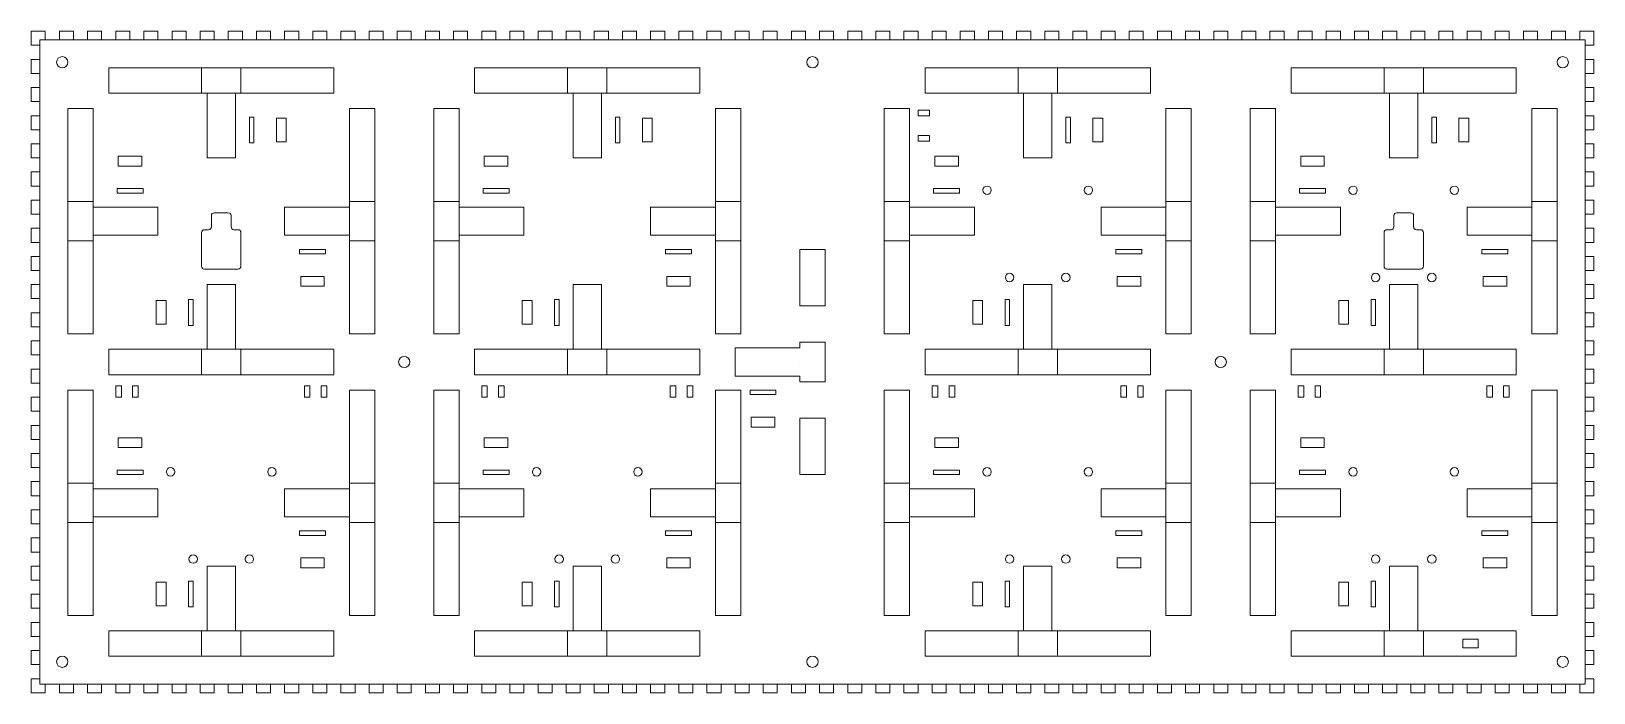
# Model space of a CAD drawing. Header units: millimetres. Extents: x 0 to 555, y 0 to 235.
import ezdxf

# ---------------------------------------------------------------- set-up
doc = ezdxf.new("R2010")
doc.units = ezdxf.units.MM
for name, color, linetype, lineweight in [('1a top', 5, 'CONTINUOUS', 0), ('2a middle', 6, 'CONTINUOUS', 0), ('3a bottom', 2, 'CONTINUOUS', 0)]:
    doc.layers.add(name, color=color, linetype=linetype, lineweight=lineweight)

msp = doc.modelspace()

# ---------------------------------------------------------------- linework, layer by layer
at = {"layer": '1a top'}
for p, q in [((0, 230), (0, 235)), ((0, 235), (5, 235)), ((5, 235), (5, 232)), ((10, 232), (10, 235)), ((10, 235), (15, 235)), ((15, 235), (15, 232)), ((20, 232), (20, 235)), ((20, 235), (25, 235)), ((25, 235), (25, 232)), ((30, 232), (30, 235)), ((30, 235), (35, 235)), ((35, 235), (35, 232)), ((40, 232), (40, 235)), ((40, 235), (45, 235)), ((45, 235), (45, 232)), ((50, 232), (50, 235)), ((50, 235), (55, 235)), ((55, 235), (55, 232)), ((60, 232), (60, 235)), ((60, 235), (65, 235)), ((65, 235), (65, 232)), ((70, 232), (70, 235)), ((70, 235), (75, 235)), ((75, 235), (75, 232)), ((80, 232), (80, 235)), ((80, 235), (85, 235)), ((85, 235), (85, 232)), ((90, 232), (90, 235)), ((90, 235), (95, 235)), ((95, 235), (95, 232)), ((100, 232), (100, 235)), ((100, 235), (105, 235)), ((105, 235), (105, 232)), ((110, 232), (110, 235)), ((110, 235), (115, 235)), ((115, 235), (115, 232)), ((120, 232), (120, 235)), ((120, 235), (125, 235)), ((125, 235), (125, 232)), ((130, 232), (130, 235)), ((130, 235), (135, 235)), ((135, 235), (135, 232)), ((140, 232), (140, 235)), ((140, 235), (145, 235)), ((145, 235), (145, 232)), ((150, 232), (150, 235)), ((150, 235), (155, 235)), ((155, 235), (155, 232)), ((160, 232), (160, 235)), ((160, 235), (165, 235)), ((165, 235), (165, 232)), ((170, 232), (170, 235)), ((170, 235), (175, 235)), ((175, 235), (175, 232)), ((180, 232), (180, 235)), ((180, 235), (185, 235)), ((185, 235), (185, 232)), ((190, 232), (190, 235)), ((190, 235), (195, 235)), ((195, 235), (195, 232)), ((200, 232), (200, 235)), ((200, 235), (205, 235)), ((205, 235), (205, 232)), ((210, 232), (210, 235)), ((210, 235), (215, 235)), ((215, 235), (215, 232)), ((220, 232), (220, 235)), ((220, 235), (225, 235)), ((225, 235), (225, 232)), ((230, 232), (230, 235)), ((230, 235), (235, 235)), ((235, 235), (235, 232)), ((240, 232), (240, 235)), ((240, 235), (245, 235)), ((245, 235), (245, 232)), ((250, 232), (250, 235)), ((250, 235), (255, 235)), ((255, 235), (255, 232)), ((260, 232), (260, 235)), ((260, 235), (265, 235)), ((265, 235), (265, 232)), ((270, 232), (270, 235)), ((270, 235), (275, 235)), ((275, 235), (275, 232)), ((280, 232), (280, 235)), ((280, 235), (285, 235)), ((285, 235), (285, 232)), ((290, 232), (290, 235)), ((290, 235), (295, 235)), ((295, 235), (295, 232)), ((300, 232), (300, 235)), ((300, 235), (305, 235)), ((305, 235), (305, 232)), ((310, 232), (310, 235)), ((310, 235), (315, 235)), ((315, 235), (315, 232)), ((320, 232), (320, 235)), ((320, 235), (325, 235)), ((325, 235), (325, 232)), ((330, 232), (330, 235)), ((330, 235), (335, 235)), ((335, 235), (335, 232)), ((340, 232), (340, 235)), ((340, 235), (345, 235)), ((345, 235), (345, 232)), ((350, 232), (350, 235)), ((350, 235), (355, 235)), ((355, 235), (355, 232)), ((360, 232), (360, 235)), ((360, 235), (365, 235)), ((365, 235), (365, 232)), ((370, 232), (370, 235)), ((370, 235), (375, 235)), ((375, 235), (375, 232)), ((380, 232), (380, 235)), ((380, 235), (385, 235)), ((385, 235), (385, 232)), ((390, 232), (390, 235)), ((390, 235), (395, 235)), ((395, 235), (395, 232)), ((400, 232), (400, 235)), ((400, 235), (405, 235)), ((405, 235), (405, 232)), ((410, 232), (410, 235)), ((410, 235), (415, 235)), ((415, 235), (415, 232)), ((420, 232), (420, 235)), ((420, 235), (425, 235)), ((425, 235), (425, 232)), ((430, 232), (430, 235)), ((430, 235), (435, 235)), ((435, 235), (435, 232)), ((440, 232), (440, 235)), ((440, 235), (445, 235)), ((445, 235), (445, 232)), ((450, 232), (450, 235)), ((450, 235), (455, 235)), ((455, 235), (455, 232)), ((460, 232), (460, 235)), ((460, 235), (465, 235)), ((465, 235), (465, 232)), ((470, 232), (470, 235)), ((470, 235), (475, 235)), ((475, 235), (475, 232)), ((480, 232), (480, 235)), ((480, 235), (485, 235)), ((485, 235), (485, 232)), ((490, 232), (490, 235)), ((490, 235), (495, 235)), ((495, 235), (495, 232)), ((500, 232), (500, 235)), ((500, 235), (505, 235)), ((505, 235), (505, 232)), ((510, 232), (510, 235)), ((510, 235), (515, 235)), ((515, 235), (515, 232)), ((520, 232), (520, 235)), ((520, 235), (525, 235)), ((525, 235), (525, 232)), ((530, 232), (530, 235)), ((530, 235), (535, 235)), ((535, 235), (535, 232)), ((540, 232), (540, 235)), ((540, 235), (545, 235)), ((545, 235), (545, 232)), ((550, 232), (550, 235)), ((550, 235), (555, 235)), ((555, 230), (555, 235)), ((3, 230), (0, 230)), ((3, 225), (3, 230)), ((5, 232), (10, 232)), ((15, 232), (20, 232)), ((25, 232), (30, 232)), ((35, 232), (40, 232)), ((45, 232), (50, 232)), ((55, 232), (60, 232)), ((65, 232), (70, 232)), ((75, 232), (80, 232)), ((85, 232), (90, 232)), ((95, 232), (100, 232)), ((105, 232), (110, 232)), ((115, 232), (120, 232)), ((125, 232), (130, 232)), ((135, 232), (140, 232)), ((145, 232), (150, 232)), ((155, 232), (160, 232)), ((165, 232), (170, 232)), ((175, 232), (180, 232)), ((185, 232), (190, 232)), ((195, 232), (200, 232)), ((205, 232), (210, 232)), ((215, 232), (220, 232)), ((225, 232), (230, 232)), ((235, 232), (240, 232)), ((245, 232), (250, 232)), ((255, 232), (260, 232)), ((265, 232), (270, 232)), ((275, 232), (280, 232)), ((285, 232), (290, 232)), ((295, 232), (300, 232)), ((305, 232), (310, 232)), ((315, 232), (320, 232)), ((325, 232), (330, 232)), ((335, 232), (340, 232)), ((345, 232), (350, 232)), ((355, 232), (360, 232)), ((365, 232), (370, 232)), ((375, 232), (380, 232)), ((385, 232), (390, 232)), ((395, 232), (400, 232)), ((405, 232), (410, 232)), ((415, 232), (420, 232)), ((425, 232), (430, 232)), ((435, 232), (440, 232)), ((445, 232), (450, 232)), ((455, 232), (460, 232)), ((465, 232), (470, 232)), ((475, 232), (480, 232)), ((485, 232), (490, 232)), ((495, 232), (500, 232)), ((505, 232), (510, 232)), ((515, 232), (520, 232)), ((525, 232), (530, 232)), ((535, 232), (540, 232)), ((545, 232), (550, 232)), ((552, 225), (552, 230)), ((552, 230), (555, 230)), ((0, 220), (0, 225)), ((0, 225), (3, 225)), ((555, 225), (552, 225)), ((555, 220), (555, 225)), ((3, 220), (0, 220)), ((3, 215), (3, 220)), ((107.5, 222), (27.5, 222)), ((27.5, 222), (27.5, 213)), ((67.5, 222), (67.5, 222)), ((107.5, 213), (107.5, 222)), ((237.5, 222), (157.5, 222)), ((157.5, 222), (157.5, 213)), ((197.5, 222), (197.5, 222)), ((237.5, 213), (237.5, 222)), ((397.5, 222), (317.5, 222)), ((317.5, 222), (317.5, 213)), ((357.5, 222), (357.5, 222)), ((397.5, 213), (397.5, 222)), ((527.5, 222), (447.5, 222)), ((447.5, 222), (447.5, 213)), ((487.5, 222), (487.5, 222)), ((527.5, 213), (527.5, 222)), ((552, 215), (552, 220)), ((552, 220), (555, 220)), ((0, 210), (0, 215)), ((0, 215), (3, 215)), ((27.5, 213), (107.5, 213)), ((67.5, 213), (67.5, 213)), ((157.5, 213), (237.5, 213)), ((197.5, 213), (197.5, 213)), ((317.5, 213), (397.5, 213)), ((357.5, 213), (357.5, 213)), ((447.5, 213), (527.5, 213)), ((487.5, 213), (487.5, 213)), ((555, 215), (552, 215)), ((555, 210), (555, 215)), ((3, 210), (0, 210)), ((3, 205), (3, 210)), ((22, 207.5), (13, 207.5)), ((13, 207.5), (13, 127.5)), ((22, 127.5), (22, 207.5)), ((122, 207.5), (113, 207.5)), ((113, 207.5), (113, 127.5)), ((122, 127.5), (122, 207.5)), ((152, 207.5), (143, 207.5)), ((143, 207.5), (143, 127.5)), ((152, 127.5), (152, 207.5)), ((252, 207.5), (243, 207.5)), ((243, 207.5), (243, 127.5)), ((252, 127.5), (252, 207.5)), ((312, 207.5), (303, 207.5)), ((303, 207.5), (303, 127.5)), ((312, 127.5), (312, 207.5)), ((412, 207.5), (403, 207.5)), ((403, 207.5), (403, 127.5)), ((412, 127.5), (412, 207.5)), ((442, 207.5), (433, 207.5)), ((433, 207.5), (433, 127.5)), ((442, 127.5), (442, 207.5)), ((542, 207.5), (533, 207.5)), ((533, 207.5), (533, 127.5)), ((542, 127.5), (542, 207.5)), ((552, 205), (552, 210)), ((552, 210), (555, 210)), ((0, 200), (0, 205)), ((0, 205), (3, 205)), ((3, 200), (0, 200)), ((3, 195), (3, 200)), ((555, 205), (552, 205)), ((552, 195), (552, 200)), ((552, 200), (555, 200)), ((555, 200), (555, 205)), ((0, 190), (0, 195)), ((0, 195), (3, 195)), ((555, 195), (552, 195)), ((555, 190), (555, 195)), ((3, 190), (0, 190)), ((3, 185), (3, 190)), ((552, 185), (552, 190)), ((552, 190), (555, 190)), ((0, 180), (0, 185)), ((0, 185), (3, 185)), ((555, 185), (552, 185)), ((555, 180), (555, 185)), ((3, 180), (0, 180)), ((3, 175), (3, 180)), ((552, 175), (552, 180)), ((552, 180), (555, 180)), ((0, 170), (0, 175)), ((0, 175), (3, 175)), ((555, 175), (552, 175)), ((555, 170), (555, 175)), ((3, 170), (0, 170)), ((3, 165), (3, 170)), ((13, 167.5), (13, 167.5)), ((22, 167.5), (22, 167.5)), ((113, 167.5), (113, 167.5)), ((122, 167.5), (122, 167.5)), ((143, 167.5), (143, 167.5)), ((152, 167.5), (152, 167.5)), ((243, 167.5), (243, 167.5)), ((252, 167.5), (252, 167.5)), ((303, 167.5), (303, 167.5)), ((312, 167.5), (312, 167.5)), ((403, 167.5), (403, 167.5)), ((412, 167.5), (412, 167.5)), ((433, 167.5), (433, 167.5)), ((442, 167.5), (442, 167.5)), ((533, 167.5), (533, 167.5)), ((542, 167.5), (542, 167.5)), ((552, 165), (552, 170)), ((552, 170), (555, 170)), ((0, 160), (0, 165)), ((0, 165), (3, 165)), ((555, 165), (552, 165)), ((555, 160), (555, 165)), ((3, 160), (0, 160)), ((3, 155), (3, 160)), ((282, 157.5), (273, 157.5)), ((273, 157.5), (282, 157.5)), ((273, 137.5), (273, 157.5)), ((282, 157.5), (282, 137.5)), ((552, 155), (552, 160)), ((552, 160), (555, 160)), ((0, 150), (0, 155)), ((0, 155), (3, 155)), ((3, 150), (0, 150)), ((3, 145), (3, 150)), ((555, 155), (552, 155)), ((552, 145), (552, 150)), ((552, 150), (555, 150)), ((555, 150), (555, 155)), ((0, 140), (0, 145)), ((0, 145), (3, 145)), ((555, 145), (552, 145)), ((555, 140), (555, 145)), ((3, 140), (0, 140)), ((3, 135), (3, 140)), ((552, 135), (552, 140)), ((552, 140), (555, 140)), ((0, 130), (0, 135)), ((0, 135), (3, 135)), ((282, 137.5), (273, 137.5)), ((555, 135), (552, 135)), ((555, 130), (555, 135)), ((3, 130), (0, 130)), ((3, 125), (3, 130)), ((552, 125), (552, 130)), ((552, 130), (555, 130)), ((0, 120), (0, 125)), ((0, 125), (3, 125)), ((13, 127.5), (22, 127.5)), ((113, 127.5), (122, 127.5)), ((143, 127.5), (152, 127.5)), ((243, 127.5), (252, 127.5)), ((303, 127.5), (312, 127.5)), ((403, 127.5), (412, 127.5)), ((433, 127.5), (442, 127.5)), ((533, 127.5), (542, 127.5)), ((555, 125), (552, 125)), ((555, 120), (555, 125)), ((3, 120), (0, 120)), ((3, 115), (3, 120)), ((107.5, 122), (27.5, 122)), ((27.5, 122), (27.5, 113)), ((67.5, 122), (67.5, 122)), ((107.5, 113), (107.5, 122)), ((237.5, 122), (157.5, 122)), ((157.5, 122), (157.5, 113)), ((197.5, 122), (197.5, 122)), ((237.5, 113), (237.5, 122)), ((273, 117.5), (273, 117.5)), ((282, 117.5), (282, 117.5)), ((397.5, 122), (317.5, 122)), ((317.5, 122), (317.5, 113)), ((397.5, 113), (397.5, 122)), ((527.5, 122), (447.5, 122)), ((447.5, 122), (447.5, 113)), ((527.5, 113), (527.5, 122)), ((552, 115), (552, 120)), ((552, 120), (555, 120)), ((0, 110), (0, 115)), ((0, 115), (3, 115)), ((27.5, 113), (107.5, 113)), ((67.5, 113), (67.5, 113)), ((157.5, 113), (237.5, 113)), ((197.5, 113), (197.5, 113)), ((317.5, 113), (397.5, 113)), ((357.5, 113), (357.5, 113)), ((447.5, 113), (527.5, 113)), ((487.5, 113), (487.5, 113)), ((555, 115), (552, 115)), ((555, 110), (555, 115)), ((3, 110), (0, 110)), ((3, 105), (3, 110)), ((22, 107.5), (13, 107.5)), ((13, 107.5), (13, 27.5)), ((22, 27.5), (22, 107.5)), ((122, 107.5), (113, 107.5)), ((113, 107.5), (113, 27.5)), ((122, 27.5), (122, 107.5)), ((152, 107.5), (143, 107.5)), ((143, 107.5), (143, 27.5)), ((152, 27.5), (152, 107.5)), ((252, 107.5), (243, 107.5)), ((243, 107.5), (243, 27.5)), ((252, 27.5), (252, 107.5)), ((312, 107.5), (303, 107.5)), ((303, 107.5), (303, 27.5)), ((312, 27.5), (312, 107.5)), ((412, 107.5), (403, 107.5)), ((403, 107.5), (403, 27.5)), ((412, 27.5), (412, 107.5)), ((442, 107.5), (433, 107.5)), ((433, 107.5), (433, 27.5)), ((442, 27.5), (442, 107.5)), ((542, 107.5), (533, 107.5)), ((533, 107.5), (533, 27.5)), ((542, 27.5), (542, 107.5)), ((552, 105), (552, 110)), ((552, 110), (555, 110)), ((0, 100), (0, 105)), ((0, 105), (3, 105)), ((3, 100), (0, 100)), ((3, 95), (3, 100)), ((555, 105), (552, 105)), ((552, 95), (552, 100)), ((552, 100), (555, 100)), ((555, 100), (555, 105)), ((0, 90), (0, 95)), ((0, 95), (3, 95)), ((282, 97.5), (273, 97.5)), ((273, 97.5), (273, 77.5)), ((282, 77.5), (282, 97.5)), ((555, 95), (552, 95)), ((555, 90), (555, 95)), ((3, 90), (0, 90)), ((3, 85), (3, 90)), ((552, 85), (552, 90)), ((552, 90), (555, 90)), ((0, 80), (0, 85)), ((0, 85), (3, 85)), ((555, 85), (552, 85)), ((555, 80), (555, 85)), ((3, 80), (0, 80)), ((3, 75), (3, 80)), ((552, 75), (552, 80)), ((552, 80), (555, 80)), ((0, 70), (0, 75)), ((0, 75), (3, 75)), ((273, 77.5), (282, 77.5)), ((273, 77.5), (282, 77.5)), ((555, 75), (552, 75)), ((555, 70), (555, 75)), ((3, 70), (0, 70)), ((3, 65), (3, 70)), ((13, 67.5), (13, 67.5)), ((22, 67.5), (22, 67.5)), ((113, 67.5), (113, 67.5)), ((122, 67.5), (122, 67.5)), ((143, 67.5), (143, 67.5)), ((152, 67.5), (152, 67.5)), ((243, 67.5), (243, 67.5)), ((252, 67.5), (252, 67.5)), ((303, 67.5), (303, 67.5)), ((312, 67.5), (312, 67.5)), ((403, 67.5), (403, 67.5)), ((412, 67.5), (412, 67.5)), ((433, 67.5), (433, 67.5)), ((442, 67.5), (442, 67.5)), ((533, 67.5), (533, 67.5)), ((542, 67.5), (542, 67.5)), ((552, 65), (552, 70)), ((552, 70), (555, 70)), ((0, 60), (0, 65)), ((0, 65), (3, 65)), ((555, 65), (552, 65)), ((555, 60), (555, 65)), ((3, 60), (0, 60)), ((3, 55), (3, 60)), ((552, 55), (552, 60)), ((552, 60), (555, 60)), ((0, 50), (0, 55)), ((0, 55), (3, 55)), ((3, 50), (0, 50)), ((3, 45), (3, 50)), ((555, 55), (552, 55)), ((552, 45), (552, 50)), ((552, 50), (555, 50)), ((555, 50), (555, 55)), ((0, 40), (0, 45)), ((0, 45), (3, 45)), ((555, 45), (552, 45)), ((555, 40), (555, 45)), ((3, 40), (0, 40)), ((3, 35), (3, 40)), ((552, 35), (552, 40)), ((552, 40), (555, 40)), ((0, 30), (0, 35)), ((0, 35), (3, 35)), ((555, 35), (552, 35)), ((555, 30), (555, 35)), ((3, 30), (0, 30)), ((3, 25), (3, 30)), ((552, 25), (552, 30)), ((552, 30), (555, 30)), ((0, 20), (0, 25)), ((0, 25), (3, 25)), ((13, 27.5), (22, 27.5)), ((113, 27.5), (122, 27.5)), ((143, 27.5), (152, 27.5)), ((243, 27.5), (252, 27.5)), ((303, 27.5), (312, 27.5)), ((403, 27.5), (412, 27.5)), ((433, 27.5), (442, 27.5)), ((533, 27.5), (542, 27.5)), ((555, 25), (552, 25)), ((555, 20), (555, 25)), ((3, 20), (0, 20)), ((3, 15), (3, 20)), ((107.5, 22), (27.5, 22)), ((27.5, 22), (27.5, 13)), ((107.5, 13), (107.5, 22)), ((237.5, 22), (157.5, 22)), ((157.5, 22), (157.5, 13)), ((237.5, 13), (237.5, 22)), ((397.5, 22), (317.5, 22)), ((317.5, 22), (317.5, 13)), ((397.5, 13), (397.5, 22)), ((527.5, 22), (447.5, 22)), ((447.5, 22), (447.5, 13)), ((527.5, 13), (527.5, 22)), ((552, 15), (552, 20)), ((552, 20), (555, 20)), ((0, 10), (0, 15)), ((0, 15), (3, 15)), ((27.5, 13), (107.5, 13)), ((67.5, 13), (67.5, 13)), ((157.5, 13), (237.5, 13)), ((197.5, 13), (197.5, 13)), ((317.5, 13), (397.5, 13)), ((357.5, 13), (357.5, 13)), ((447.5, 13), (527.5, 13)), ((487.5, 13), (487.5, 13)), ((555, 15), (552, 15)), ((555, 10), (555, 15)), ((3, 10), (0, 10)), ((3, 5), (3, 10)), ((552, 5), (552, 10)), ((552, 10), (555, 10)), ((0, 5), (3, 5)), ((0, 0), (0, 5)), ((5, 0), (0, 0)), ((5, 0), (5, 3)), ((5, 3), (10, 3)), ((10, 3), (10, 0)), ((10, 0), (15, 0)), ((15, 0), (15, 3)), ((15, 3), (20, 3)), ((20, 3), (20, 0)), ((20, 0), (25, 0)), ((25, 0), (25, 3)), ((25, 3), (30, 3)), ((30, 3), (30, 0)), ((30, 0), (35, 0)), ((35, 0), (35, 3)), ((35, 3), (40, 3)), ((40, 3), (40, 0)), ((40, 0), (45, 0)), ((45, 0), (45, 3)), ((45, 3), (50, 3)), ((50, 3), (50, 0)), ((50, 0), (55, 0)), ((55, 0), (55, 3)), ((55, 3), (60, 3)), ((60, 3), (60, 0)), ((60, 0), (65, 0)), ((65, 0), (65, 3)), ((65, 3), (70, 3)), ((70, 3), (70, 0)), ((70, 0), (75, 0)), ((75, 0), (75, 3)), ((75, 3), (80, 3)), ((80, 3), (80, 0)), ((80, 0), (85, 0)), ((85, 0), (85, 3)), ((85, 3), (90, 3)), ((90, 3), (90, 0)), ((90, 0), (95, 0)), ((95, 0), (95, 3)), ((95, 3), (100, 3)), ((100, 3), (100, 0)), ((100, 0), (105, 0)), ((105, 0), (105, 3)), ((105, 3), (110, 3)), ((110, 3), (110, 0)), ((110, 0), (115, 0)), ((115, 0), (115, 3)), ((115, 3), (120, 3)), ((120, 3), (120, 0)), ((120, 0), (125, 0)), ((125, 0), (125, 3)), ((125, 3), (130, 3)), ((130, 3), (130, 0)), ((130, 0), (135, 0)), ((135, 0), (135, 3)), ((135, 3), (140, 3)), ((140, 3), (140, 0)), ((140, 0), (145, 0)), ((145, 0), (145, 3)), ((145, 3), (150, 3)), ((150, 3), (150, 0)), ((150, 0), (155, 0)), ((155, 0), (155, 3)), ((155, 3), (160, 3)), ((160, 3), (160, 0)), ((160, 0), (165, 0)), ((165, 0), (165, 3)), ((165, 3), (170, 3)), ((170, 3), (170, 0)), ((170, 0), (175, 0)), ((175, 0), (175, 3)), ((175, 3), (180, 3)), ((180, 3), (180, 0)), ((180, 0), (185, 0)), ((185, 0), (185, 3)), ((185, 3), (190, 3)), ((190, 3), (190, 0)), ((190, 0), (195, 0)), ((195, 0), (195, 3)), ((195, 3), (200, 3)), ((200, 3), (200, 0)), ((200, 0), (205, 0)), ((205, 0), (205, 3)), ((205, 3), (210, 3)), ((210, 3), (210, 0)), ((210, 0), (215, 0)), ((215, 0), (215, 3)), ((215, 3), (220, 3)), ((220, 3), (220, 0)), ((220, 0), (225, 0)), ((225, 0), (225, 3)), ((225, 3), (230, 3)), ((230, 3), (230, 0)), ((230, 0), (235, 0)), ((235, 0), (235, 3)), ((235, 3), (240, 3)), ((240, 3), (240, 0)), ((240, 0), (245, 0)), ((245, 0), (245, 3)), ((245, 3), (250, 3)), ((250, 3), (250, 0)), ((250, 0), (255, 0)), ((255, 0), (255, 3)), ((255, 3), (260, 3)), ((260, 3), (260, 0)), ((260, 0), (265, 0)), ((265, 0), (265, 3)), ((265, 3), (270, 3)), ((270, 3), (270, 0)), ((270, 0), (275, 0)), ((275, 0), (275, 3)), ((275, 3), (280, 3)), ((280, 3), (280, 0)), ((280, 0), (285, 0)), ((285, 0), (285, 3)), ((285, 3), (290, 3)), ((290, 3), (290, 0)), ((290, 0), (295, 0)), ((295, 0), (295, 3)), ((295, 3), (300, 3)), ((300, 3), (300, 0)), ((300, 0), (305, 0)), ((305, 0), (305, 3)), ((305, 3), (310, 3)), ((310, 3), (310, 0)), ((310, 0), (315, 0)), ((315, 0), (315, 3)), ((315, 3), (320, 3)), ((320, 3), (320, 0)), ((320, 0), (325, 0)), ((325, 0), (325, 3)), ((325, 3), (330, 3)), ((330, 3), (330, 0)), ((330, 0), (335, 0)), ((335, 0), (335, 3)), ((335, 3), (340, 3)), ((340, 3), (340, 0)), ((340, 0), (345, 0)), ((345, 0), (345, 3)), ((345, 3), (350, 3)), ((350, 3), (350, 0)), ((350, 0), (355, 0)), ((355, 0), (355, 3)), ((355, 3), (360, 3)), ((360, 3), (360, 0)), ((360, 0), (365, 0)), ((365, 0), (365, 3)), ((365, 3), (370, 3)), ((370, 3), (370, 0)), ((370, 0), (375, 0)), ((375, 0), (375, 3)), ((375, 3), (380, 3)), ((380, 3), (380, 0)), ((380, 0), (385, 0)), ((385, 0), (385, 3)), ((385, 3), (390, 3)), ((390, 3), (390, 0)), ((390, 0), (395, 0)), ((395, 0), (395, 3)), ((395, 3), (400, 3)), ((400, 3), (400, 0)), ((400, 0), (405, 0)), ((405, 0), (405, 3)), ((405, 3), (410, 3)), ((410, 3), (410, 0)), ((410, 0), (415, 0)), ((415, 0), (415, 3)), ((415, 3), (420, 3)), ((420, 3), (420, 0)), ((420, 0), (425, 0)), ((425, 0), (425, 3)), ((425, 3), (430, 3)), ((430, 3), (430, 0)), ((430, 0), (435, 0)), ((435, 0), (435, 3)), ((435, 3), (440, 3)), ((440, 3), (440, 0)), ((440, 0), (445, 0)), ((445, 0), (445, 3)), ((445, 3), (450, 3)), ((450, 3), (450, 0)), ((450, 0), (455, 0)), ((455, 0), (455, 3)), ((455, 3), (460, 3)), ((460, 3), (460, 0)), ((460, 0), (465, 0)), ((465, 0), (465, 3)), ((465, 3), (470, 3)), ((470, 3), (470, 0)), ((470, 0), (475, 0)), ((475, 0), (475, 3)), ((475, 3), (480, 3)), ((480, 3), (480, 0)), ((480, 0), (485, 0)), ((485, 0), (485, 3)), ((485, 3), (490, 3)), ((490, 3), (490, 0)), ((490, 0), (495, 0)), ((495, 0), (495, 3)), ((495, 3), (500, 3)), ((500, 3), (500, 0)), ((500, 0), (505, 0)), ((505, 0), (505, 3)), ((505, 3), (510, 3)), ((510, 3), (510, 0)), ((510, 0), (515, 0)), ((515, 0), (515, 3)), ((515, 3), (520, 3)), ((520, 3), (520, 0)), ((520, 0), (525, 0)), ((525, 0), (525, 3)), ((525, 3), (530, 3)), ((530, 3), (530, 0)), ((530, 0), (535, 0)), ((535, 0), (535, 3)), ((535, 3), (540, 3)), ((540, 3), (540, 0)), ((540, 0), (545, 0)), ((545, 0), (545, 3)), ((545, 3), (550, 3)), ((550, 3), (550, 0)), ((550, 0), (555, 0)), ((555, 5), (552, 5)), ((555, 0), (555, 5))]:
    msp.add_line(p, q, dxfattribs=at)
for centre in [(11, 224), (277.5, 224), (544, 224), (11, 11), (277.5, 11), (544, 11)]:
    msp.add_circle(centre, 2, dxfattribs=at)
at = {"layer": '2a middle'}
for p, q in [((552, 232), (3, 232)), ((3, 232), (3, 3)), ((552, 3), (552, 232)), ((60.5, 222), (60.5, 213)), ((60.5, 222), (74.5, 222)), ((74.5, 222), (74.5, 213)), ((190.5, 222), (190.5, 213)), ((190.5, 222), (204.5, 222)), ((204.5, 222), (204.5, 213)), ((350.5, 222), (350.5, 213)), ((350.5, 222), (364.5, 222)), ((364.5, 222), (364.5, 213)), ((480.5, 222), (480.5, 213)), ((480.5, 222), (494.5, 222)), ((494.5, 222), (494.5, 213)), ((62.5, 213), (60.5, 213)), ((62.5, 190), (62.5, 213)), ((72.5, 213), (74.5, 213)), ((72.5, 213), (72.5, 190)), ((192.5, 213), (190.5, 213)), ((192.5, 190), (192.5, 213)), ((202.5, 213), (204.5, 213)), ((202.5, 213), (202.5, 190)), ((352.5, 213), (350.5, 213)), ((352.5, 190), (352.5, 213)), ((362.5, 213), (364.5, 213)), ((362.5, 213), (362.5, 190)), ((482.5, 213), (480.5, 213)), ((482.5, 190), (482.5, 213)), ((492.5, 213), (494.5, 213)), ((492.5, 213), (492.5, 190)), ((315, 205), (315, 207)), ((315, 207), (319, 207)), ((319, 207), (319, 205)), ((77.5, 204.5), (79.1, 204.5)), ((77.5, 195.3), (77.5, 204.5)), ((79.1, 204.5), (79.1, 195.3)), ((87.1, 204.1), (87.1, 195.7)), ((87.1, 204.1), (90.6, 204.1)), ((90.6, 204.1), (90.6, 195.7)), ((207.5, 204.5), (209.1, 204.5)), ((207.5, 195.3), (207.5, 204.5)), ((209.1, 204.5), (209.1, 195.3)), ((217.1, 204.1), (217.1, 195.7)), ((217.1, 204.1), (220.6, 204.1)), ((220.6, 204.1), (220.6, 195.7)), ((319, 205), (315, 205)), ((367.5, 204.5), (369.1, 204.5)), ((367.5, 195.3), (367.5, 204.5)), ((369.1, 204.5), (369.1, 195.3)), ((377.1, 204.1), (377.1, 195.7)), ((377.1, 204.1), (380.6, 204.1)), ((380.6, 204.1), (380.6, 195.7)), ((497.5, 204.5), (499.1, 204.5)), ((497.5, 195.3), (497.5, 204.5)), ((499.1, 204.5), (499.1, 195.3)), ((507.1, 204.1), (507.1, 195.7)), ((507.1, 204.1), (510.6, 204.1)), ((510.6, 204.1), (510.6, 195.7)), ((79.1, 195.3), (77.5, 195.3)), ((90.6, 195.7), (87.1, 195.7)), ((209.1, 195.3), (207.5, 195.3)), ((220.6, 195.7), (217.1, 195.7)), ((315, 198), (319, 198)), ((315, 196), (315, 198)), ((319, 196), (315, 196)), ((319, 198), (319, 196)), ((369.1, 195.3), (367.5, 195.3)), ((380.6, 195.7), (377.1, 195.7)), ((499.1, 195.3), (497.5, 195.3)), ((510.6, 195.7), (507.1, 195.7)), ((30.9, 187.1), (30.9, 190.6)), ((30.9, 190.6), (39.3, 190.6)), ((39.3, 190.6), (39.3, 187.1)), ((72.5, 190), (62.5, 190)), ((160.9, 187.1), (160.9, 190.6)), ((160.9, 190.6), (169.3, 190.6)), ((169.3, 190.6), (169.3, 187.1)), ((202.5, 190), (192.5, 190)), ((320.9, 187.1), (320.9, 190.6)), ((320.9, 190.6), (329.3, 190.6)), ((329.3, 190.6), (329.3, 187.1)), ((362.5, 190), (352.5, 190)), ((450.9, 187.1), (450.9, 190.6)), ((450.9, 190.6), (459.3, 190.6)), ((459.3, 190.6), (459.3, 187.1)), ((492.5, 190), (482.5, 190)), ((30.9, 187.1), (39.3, 187.1)), ((160.9, 187.1), (169.3, 187.1)), ((320.9, 187.1), (329.3, 187.1)), ((450.9, 187.1), (459.3, 187.1)), ((30.5, 177.5), (30.5, 179.1)), ((30.5, 179.1), (39.7, 179.1)), ((39.7, 179.1), (39.7, 177.5)), ((160.5, 177.5), (160.5, 179.1)), ((160.5, 179.1), (169.7, 179.1)), ((169.7, 179.1), (169.7, 177.5)), ((320.5, 177.5), (320.5, 179.1)), ((320.5, 179.1), (329.7, 179.1)), ((329.7, 179.1), (329.7, 177.5)), ((450.5, 177.5), (450.5, 179.1)), ((450.5, 179.1), (459.7, 179.1)), ((459.7, 179.1), (459.7, 177.5)), ((13, 174.5), (22, 174.5)), ((13, 160.5), (13, 174.5)), ((22, 172.5), (22, 174.5)), ((22, 172.5), (45, 172.5)), ((39.7, 177.5), (30.5, 177.5)), ((45, 172.5), (45, 162.5)), ((90, 172.5), (113, 172.5)), ((90, 162.5), (90, 172.5)), ((122, 174.5), (113, 174.5)), ((113, 172.5), (113, 174.5)), ((122, 174.5), (122, 160.5)), ((143, 174.5), (152, 174.5)), ((143, 160.5), (143, 174.5)), ((152, 172.5), (152, 174.5)), ((152, 172.5), (175, 172.5)), ((169.7, 177.5), (160.5, 177.5)), ((175, 172.5), (175, 162.5)), ((220, 172.5), (243, 172.5)), ((220, 162.5), (220, 172.5)), ((252, 174.5), (243, 174.5)), ((243, 172.5), (243, 174.5)), ((252, 174.5), (252, 160.5)), ((303, 174.5), (312, 174.5)), ((303, 160.5), (303, 174.5)), ((312, 172.5), (312, 174.5)), ((312, 172.5), (335, 172.5)), ((329.7, 177.5), (320.5, 177.5)), ((335, 172.5), (335, 162.5)), ((380, 172.5), (403, 172.5)), ((380, 162.5), (380, 172.5)), ((412, 174.5), (403, 174.5)), ((403, 172.5), (403, 174.5)), ((412, 174.5), (412, 160.5)), ((433, 174.5), (442, 174.5)), ((433, 160.5), (433, 174.5)), ((442, 172.5), (442, 174.5)), ((442, 172.5), (465, 172.5)), ((459.7, 177.5), (450.5, 177.5)), ((465, 172.5), (465, 162.5)), ((510, 172.5), (533, 172.5)), ((510, 162.5), (510, 172.5)), ((542, 174.5), (533, 174.5)), ((533, 172.5), (533, 174.5)), ((542, 174.5), (542, 160.5)), ((13, 167.5), (13, 167.5)), ((22, 167.5), (22, 167.5)), ((113, 167.5), (113, 167.5)), ((122, 167.5), (122, 167.5)), ((143, 167.5), (143, 167.5)), ((152, 167.5), (152, 167.5)), ((243, 167.5), (243, 167.5)), ((252, 167.5), (252, 167.5)), ((303, 167.5), (303, 167.5)), ((312, 167.5), (312, 167.5)), ((403, 167.5), (403, 167.5)), ((412, 167.5), (412, 167.5)), ((433, 167.5), (433, 167.5)), ((442, 167.5), (442, 167.5)), ((533, 167.5), (533, 167.5)), ((542, 167.5), (542, 167.5)), ((22, 162.5), (22, 160.5)), ((45, 162.5), (22, 162.5)), ((113, 162.5), (90, 162.5)), ((113, 162.5), (113, 160.5)), ((152, 162.5), (152, 160.5)), ((175, 162.5), (152, 162.5)), ((243, 162.5), (220, 162.5)), ((243, 162.5), (243, 160.5)), ((312, 162.5), (312, 160.5)), ((335, 162.5), (312, 162.5)), ((403, 162.5), (380, 162.5)), ((403, 162.5), (403, 160.5)), ((442, 162.5), (442, 160.5)), ((465, 162.5), (442, 162.5)), ((533, 162.5), (510, 162.5)), ((533, 162.5), (533, 160.5)), ((13, 160.5), (22, 160.5)), ((95.3, 155.9), (95.3, 157.5)), ((95.3, 157.5), (104.5, 157.5)), ((104.5, 155.9), (95.3, 155.9)), ((104.5, 157.5), (104.5, 155.9)), ((122, 160.5), (113, 160.5)), ((143, 160.5), (152, 160.5)), ((225.3, 155.9), (225.3, 157.5)), ((225.3, 157.5), (234.5, 157.5)), ((234.5, 155.9), (225.3, 155.9)), ((234.5, 157.5), (234.5, 155.9)), ((252, 160.5), (243, 160.5)), ((303, 160.5), (312, 160.5)), ((385.3, 155.9), (385.3, 157.5)), ((385.3, 157.5), (394.5, 157.5)), ((394.5, 155.9), (385.3, 155.9)), ((394.5, 157.5), (394.5, 155.9)), ((412, 160.5), (403, 160.5)), ((433, 160.5), (442, 160.5)), ((515.3, 155.9), (515.3, 157.5)), ((515.3, 157.5), (524.5, 157.5)), ((524.5, 155.9), (515.3, 155.9)), ((524.5, 157.5), (524.5, 155.9)), ((542, 160.5), (533, 160.5)), ((62.5, 122), (62.5, 145)), ((62.5, 145), (72.5, 145)), ((72.5, 145), (72.5, 122)), ((104.1, 147.9), (95.7, 147.9)), ((95.7, 144.4), (95.7, 147.9)), ((104.1, 144.4), (95.7, 144.4)), ((104.1, 147.9), (104.1, 144.4)), ((192.5, 122), (192.5, 145)), ((192.5, 145), (202.5, 145)), ((202.5, 145), (202.5, 122)), ((234.1, 147.9), (225.7, 147.9)), ((225.7, 144.4), (225.7, 147.9)), ((234.1, 144.4), (225.7, 144.4)), ((234.1, 147.9), (234.1, 144.4)), ((352.5, 122), (352.5, 145)), ((352.5, 145), (362.5, 145)), ((362.5, 145), (362.5, 122)), ((394.1, 147.9), (385.7, 147.9)), ((385.7, 144.4), (385.7, 147.9)), ((394.1, 144.4), (385.7, 144.4)), ((394.1, 147.9), (394.1, 144.4)), ((482.5, 122), (482.5, 145)), ((482.5, 145), (492.5, 145)), ((492.5, 145), (492.5, 122)), ((524.1, 147.9), (515.7, 147.9)), ((515.7, 144.4), (515.7, 147.9)), ((524.1, 144.4), (515.7, 144.4)), ((524.1, 147.9), (524.1, 144.4)), ((44.4, 130.9), (44.4, 139.3)), ((44.4, 139.3), (47.9, 139.3)), ((47.9, 130.9), (47.9, 139.3)), ((55.9, 130.5), (55.9, 139.7)), ((55.9, 139.7), (57.5, 139.7)), ((57.5, 139.7), (57.5, 130.5)), ((174.4, 130.9), (174.4, 139.3)), ((174.4, 139.3), (177.9, 139.3)), ((177.9, 130.9), (177.9, 139.3)), ((185.9, 130.5), (185.9, 139.7)), ((185.9, 139.7), (187.5, 139.7)), ((187.5, 139.7), (187.5, 130.5)), ((334.4, 130.9), (334.4, 139.3)), ((334.4, 139.3), (337.9, 139.3)), ((337.9, 130.9), (337.9, 139.3)), ((345.9, 130.5), (345.9, 139.7)), ((345.9, 139.7), (347.5, 139.7)), ((347.5, 139.7), (347.5, 130.5)), ((464.4, 130.9), (464.4, 139.3)), ((464.4, 139.3), (467.9, 139.3)), ((467.9, 130.9), (467.9, 139.3)), ((475.9, 130.5), (475.9, 139.7)), ((475.9, 139.7), (477.5, 139.7)), ((477.5, 139.7), (477.5, 130.5)), ((47.9, 130.9), (44.4, 130.9)), ((57.5, 130.5), (55.9, 130.5)), ((177.9, 130.9), (174.4, 130.9)), ((187.5, 130.5), (185.9, 130.5)), ((337.9, 130.9), (334.4, 130.9)), ((347.5, 130.5), (345.9, 130.5)), ((467.9, 130.9), (464.4, 130.9)), ((477.5, 130.5), (475.9, 130.5)), ((250, 122.5), (273, 122.5)), ((250, 112.5), (250, 122.5)), ((282, 124.5), (273, 124.5)), ((273, 122.5), (273, 124.5)), ((282, 124.5), (282, 110.5)), ((60.5, 113), (60.5, 122)), ((62.5, 122), (60.5, 122)), ((67.5, 122), (67.5, 122)), ((72.5, 122), (74.5, 122)), ((74.5, 113), (74.5, 122)), ((190.5, 113), (190.5, 122)), ((192.5, 122), (190.5, 122)), ((197.5, 122), (197.5, 122)), ((202.5, 122), (204.5, 122)), ((204.5, 113), (204.5, 122)), ((273, 117.5), (273, 117.5)), ((282, 117.5), (282, 117.5)), ((350.5, 113), (350.5, 122)), ((352.5, 122), (350.5, 122)), ((362.5, 122), (364.5, 122)), ((364.5, 113), (364.5, 122)), ((480.5, 113), (480.5, 122)), ((482.5, 122), (480.5, 122)), ((492.5, 122), (494.5, 122)), ((494.5, 113), (494.5, 122)), ((74.5, 113), (60.5, 113)), ((67.5, 113), (67.5, 113)), ((204.5, 113), (190.5, 113)), ((197.5, 113), (197.5, 113)), ((273, 112.5), (250, 112.5)), ((273, 112.5), (273, 110.5)), ((364.5, 113), (350.5, 113)), ((357.5, 113), (357.5, 113)), ((494.5, 113), (480.5, 113)), ((487.5, 113), (487.5, 113)), ((30, 109), (30, 105)), ((32, 109), (30, 109)), ((32, 105), (32, 109)), ((36, 109), (36, 105)), ((36, 109), (38, 109)), ((38, 105), (38, 109)), ((97, 105), (97, 109)), ((97, 109), (99, 109)), ((99, 109), (99, 105)), ((103, 105), (103, 109)), ((103, 109), (105, 109)), ((105, 109), (105, 105)), ((160, 109), (160, 105)), ((162, 109), (160, 109)), ((162, 105), (162, 109)), ((166, 109), (166, 105)), ((166, 109), (168, 109)), ((168, 105), (168, 109)), ((227, 105), (227, 109)), ((227, 109), (229, 109)), ((229, 109), (229, 105)), ((233, 105), (233, 109)), ((233, 109), (235, 109)), ((235, 109), (235, 105)), ((255.3, 105.9), (255.3, 107.5)), ((255.3, 107.5), (264.5, 107.5)), ((264.5, 105.9), (255.3, 105.9)), ((264.5, 107.5), (264.5, 105.9)), ((282, 110.5), (273, 110.5)), ((320, 109), (320, 105)), ((322, 109), (320, 109)), ((322, 105), (322, 109)), ((326, 109), (326, 105)), ((326, 109), (328, 109)), ((328, 105), (328, 109)), ((387, 105), (387, 109)), ((387, 109), (389, 109)), ((389, 109), (389, 105)), ((393, 105), (393, 109)), ((393, 109), (395, 109)), ((395, 109), (395, 105)), ((450, 109), (450, 105)), ((452, 109), (450, 109)), ((452, 105), (452, 109)), ((456, 109), (456, 105)), ((456, 109), (458, 109)), ((458, 105), (458, 109)), ((517, 105), (517, 109)), ((517, 109), (519, 109)), ((519, 109), (519, 105)), ((523, 105), (523, 109)), ((523, 109), (525, 109)), ((525, 109), (525, 105)), ((30, 105), (32, 105)), ((36, 105), (38, 105)), ((99, 105), (97, 105)), ((105, 105), (103, 105)), ((160, 105), (162, 105)), ((166, 105), (168, 105)), ((229, 105), (227, 105)), ((235, 105), (233, 105)), ((320, 105), (322, 105)), ((326, 105), (328, 105)), ((389, 105), (387, 105)), ((395, 105), (393, 105)), ((450, 105), (452, 105)), ((456, 105), (458, 105)), ((519, 105), (517, 105)), ((525, 105), (523, 105)), ((264.1, 97.9), (255.7, 97.9)), ((255.7, 94.4), (255.7, 97.9)), ((264.1, 94.4), (255.7, 94.4)), ((264.1, 97.9), (264.1, 94.4)), ((30.9, 87.1), (30.9, 90.6)), ((30.9, 90.6), (39.3, 90.6)), ((39.3, 90.6), (39.3, 87.1)), ((160.9, 87.1), (160.9, 90.6)), ((160.9, 90.6), (169.3, 90.6)), ((169.3, 90.6), (169.3, 87.1)), ((320.9, 87.1), (320.9, 90.6)), ((320.9, 90.6), (329.3, 90.6)), ((329.3, 90.6), (329.3, 87.1)), ((450.9, 87.1), (450.9, 90.6)), ((450.9, 90.6), (459.3, 90.6)), ((459.3, 90.6), (459.3, 87.1)), ((30.9, 87.1), (39.3, 87.1)), ((160.9, 87.1), (169.3, 87.1)), ((320.9, 87.1), (329.3, 87.1)), ((450.9, 87.1), (459.3, 87.1)), ((30.5, 77.5), (30.5, 79.1)), ((30.5, 79.1), (39.7, 79.1)), ((39.7, 79.1), (39.7, 77.5)), ((160.5, 77.5), (160.5, 79.1)), ((160.5, 79.1), (169.7, 79.1)), ((169.7, 79.1), (169.7, 77.5)), ((320.5, 77.5), (320.5, 79.1)), ((320.5, 79.1), (329.7, 79.1)), ((329.7, 79.1), (329.7, 77.5)), ((450.5, 77.5), (450.5, 79.1)), ((450.5, 79.1), (459.7, 79.1)), ((459.7, 79.1), (459.7, 77.5)), ((13, 74.5), (22, 74.5)), ((13, 60.5), (13, 74.5)), ((22, 72.5), (22, 74.5)), ((22, 72.5), (45, 72.5)), ((39.7, 77.5), (30.5, 77.5)), ((45, 72.5), (45, 62.5)), ((90, 72.5), (113, 72.5)), ((90, 62.5), (90, 72.5)), ((122, 74.5), (113, 74.5)), ((113, 72.5), (113, 74.5)), ((122, 74.5), (122, 60.5)), ((143, 74.5), (152, 74.5)), ((143, 60.5), (143, 74.5)), ((152, 72.5), (152, 74.5)), ((152, 72.5), (175, 72.5)), ((169.7, 77.5), (160.5, 77.5)), ((175, 72.5), (175, 62.5)), ((220, 72.5), (243, 72.5)), ((220, 62.5), (220, 72.5)), ((252, 74.5), (243, 74.5)), ((243, 72.5), (243, 74.5)), ((252, 74.5), (252, 60.5)), ((303, 74.5), (312, 74.5)), ((303, 60.5), (303, 74.5)), ((312, 72.5), (312, 74.5)), ((312, 72.5), (335, 72.5)), ((329.7, 77.5), (320.5, 77.5)), ((335, 72.5), (335, 62.5)), ((380, 72.5), (403, 72.5)), ((380, 62.5), (380, 72.5)), ((412, 74.5), (403, 74.5)), ((403, 72.5), (403, 74.5)), ((412, 74.5), (412, 60.5)), ((433, 74.5), (442, 74.5)), ((433, 60.5), (433, 74.5)), ((442, 72.5), (442, 74.5)), ((442, 72.5), (465, 72.5)), ((459.7, 77.5), (450.5, 77.5)), ((465, 72.5), (465, 62.5)), ((510, 72.5), (533, 72.5)), ((510, 62.5), (510, 72.5)), ((542, 74.5), (533, 74.5)), ((533, 72.5), (533, 74.5)), ((542, 74.5), (542, 60.5)), ((13, 67.5), (13, 67.5)), ((22, 67.5), (22, 67.5)), ((113, 67.5), (113, 67.5)), ((122, 67.5), (122, 67.5)), ((143, 67.5), (143, 67.5)), ((152, 67.5), (152, 67.5)), ((243, 67.5), (243, 67.5)), ((252, 67.5), (252, 67.5)), ((303, 67.5), (303, 67.5)), ((312, 67.5), (312, 67.5)), ((403, 67.5), (403, 67.5)), ((412, 67.5), (412, 67.5)), ((433, 67.5), (433, 67.5)), ((442, 67.5), (442, 67.5)), ((533, 67.5), (533, 67.5)), ((542, 67.5), (542, 67.5)), ((22, 62.5), (22, 60.5)), ((45, 62.5), (22, 62.5)), ((113, 62.5), (90, 62.5)), ((113, 62.5), (113, 60.5)), ((152, 62.5), (152, 60.5)), ((175, 62.5), (152, 62.5)), ((243, 62.5), (220, 62.5)), ((243, 62.5), (243, 60.5)), ((312, 62.5), (312, 60.5)), ((335, 62.5), (312, 62.5)), ((403, 62.5), (380, 62.5)), ((403, 62.5), (403, 60.5)), ((442, 62.5), (442, 60.5)), ((465, 62.5), (442, 62.5)), ((533, 62.5), (510, 62.5)), ((533, 62.5), (533, 60.5)), ((13, 60.5), (22, 60.5)), ((95.3, 55.9), (95.3, 57.5)), ((95.3, 57.5), (104.5, 57.5)), ((104.5, 55.9), (95.3, 55.9)), ((104.5, 57.5), (104.5, 55.9)), ((122, 60.5), (113, 60.5)), ((143, 60.5), (152, 60.5)), ((225.3, 55.9), (225.3, 57.5)), ((225.3, 57.5), (234.5, 57.5)), ((234.5, 55.9), (225.3, 55.9)), ((234.5, 57.5), (234.5, 55.9)), ((252, 60.5), (243, 60.5)), ((303, 60.5), (312, 60.5)), ((385.3, 55.9), (385.3, 57.5)), ((385.3, 57.5), (394.5, 57.5)), ((394.5, 55.9), (385.3, 55.9)), ((394.5, 57.5), (394.5, 55.9)), ((412, 60.5), (403, 60.5)), ((433, 60.5), (442, 60.5)), ((515.3, 55.9), (515.3, 57.5)), ((515.3, 57.5), (524.5, 57.5)), ((524.5, 55.9), (515.3, 55.9)), ((524.5, 57.5), (524.5, 55.9)), ((542, 60.5), (533, 60.5)), ((62.5, 22), (62.5, 45)), ((62.5, 45), (72.5, 45)), ((72.5, 45), (72.5, 22)), ((104.1, 47.9), (95.7, 47.9)), ((95.7, 44.4), (95.7, 47.9)), ((104.1, 47.9), (104.1, 44.4)), ((192.5, 22), (192.5, 45)), ((192.5, 45), (202.5, 45)), ((202.5, 45), (202.5, 22)), ((234.1, 47.9), (225.7, 47.9)), ((225.7, 44.4), (225.7, 47.9)), ((234.1, 47.9), (234.1, 44.4)), ((352.5, 22), (352.5, 45)), ((352.5, 45), (362.5, 45)), ((362.5, 45), (362.5, 22)), ((394.1, 47.9), (385.7, 47.9)), ((385.7, 44.4), (385.7, 47.9)), ((394.1, 47.9), (394.1, 44.4)), ((482.5, 22), (482.5, 45)), ((482.5, 45), (492.5, 45)), ((492.5, 45), (492.5, 22)), ((524.1, 47.9), (515.7, 47.9)), ((515.7, 44.4), (515.7, 47.9)), ((524.1, 47.9), (524.1, 44.4)), ((44.4, 30.9), (44.4, 39.3)), ((44.4, 39.3), (47.9, 39.3)), ((47.9, 30.9), (47.9, 39.3)), ((55.9, 30.5), (55.9, 39.7)), ((55.9, 39.7), (57.5, 39.7)), ((57.5, 39.7), (57.5, 30.5)), ((104.1, 44.4), (95.7, 44.4)), ((174.4, 30.9), (174.4, 39.3)), ((174.4, 39.3), (177.9, 39.3)), ((177.9, 30.9), (177.9, 39.3)), ((185.9, 30.5), (185.9, 39.7)), ((185.9, 39.7), (187.5, 39.7)), ((187.5, 39.7), (187.5, 30.5)), ((234.1, 44.4), (225.7, 44.4)), ((334.4, 30.9), (334.4, 39.3)), ((334.4, 39.3), (337.9, 39.3)), ((337.9, 30.9), (337.9, 39.3)), ((345.9, 30.5), (345.9, 39.7)), ((345.9, 39.7), (347.5, 39.7)), ((347.5, 39.7), (347.5, 30.5)), ((394.1, 44.4), (385.7, 44.4)), ((464.4, 30.9), (464.4, 39.3)), ((464.4, 39.3), (467.9, 39.3)), ((467.9, 30.9), (467.9, 39.3)), ((475.9, 30.5), (475.9, 39.7)), ((475.9, 39.7), (477.5, 39.7)), ((477.5, 39.7), (477.5, 30.5)), ((524.1, 44.4), (515.7, 44.4)), ((47.9, 30.9), (44.4, 30.9)), ((57.5, 30.5), (55.9, 30.5)), ((177.9, 30.9), (174.4, 30.9)), ((187.5, 30.5), (185.9, 30.5)), ((337.9, 30.9), (334.4, 30.9)), ((347.5, 30.5), (345.9, 30.5)), ((467.9, 30.9), (464.4, 30.9)), ((477.5, 30.5), (475.9, 30.5)), ((60.5, 13), (60.5, 22)), ((62.5, 22), (60.5, 22)), ((72.5, 22), (74.5, 22)), ((74.5, 13), (74.5, 22)), ((190.5, 13), (190.5, 22)), ((192.5, 22), (190.5, 22)), ((202.5, 22), (204.5, 22)), ((204.5, 13), (204.5, 22)), ((350.5, 13), (350.5, 22)), ((352.5, 22), (350.5, 22)), ((362.5, 22), (364.5, 22)), ((364.5, 13), (364.5, 22)), ((480.5, 13), (480.5, 22)), ((482.5, 22), (480.5, 22)), ((492.5, 22), (494.5, 22)), ((494.5, 13), (494.5, 22)), ((74.5, 13), (60.5, 13)), ((67.5, 13), (67.5, 13)), ((204.5, 13), (190.5, 13)), ((197.5, 13), (197.5, 13)), ((364.5, 13), (350.5, 13)), ((357.5, 13), (357.5, 13)), ((494.5, 13), (480.5, 13)), ((487.5, 13), (487.5, 13)), ((3, 3), (552, 3))]:
    msp.add_line(p, q, dxfattribs=at)
for centre, radius in [((11, 224), 2), ((277.5, 224), 2), ((544, 224), 2), ((339.5, 178.5), 1.5), ((375.5, 178.5), 1.5), ((469.5, 178.5), 1.5), ((505.5, 178.5), 1.5), ((347.5, 147.5), 1.5), ((367.5, 147.5), 1.5), ((477.5, 147.5), 1.5), ((497.5, 147.5), 1.5), ((132.5, 117.5), 2), ((422.5, 117.5), 2), ((49.5, 78.5), 1.5), ((85.5, 78.5), 1.5), ((179.5, 78.5), 1.5), ((215.5, 78.5), 1.5), ((339.5, 78.5), 1.5), ((375.5, 78.5), 1.5), ((469.5, 78.5), 1.5), ((505.5, 78.5), 1.5), ((57.5, 47.5), 1.5), ((77.5, 47.5), 1.5), ((187.5, 47.5), 1.5), ((207.5, 47.5), 1.5), ((347.5, 47.5), 1.5), ((367.5, 47.5), 1.5), ((477.5, 47.5), 1.5), ((497.5, 47.5), 1.5), ((11, 11), 2), ((277.5, 11), 2), ((544, 11), 2)]:
    msp.add_circle(centre, radius, dxfattribs=at)
at = {"layer": '3a bottom'}
for p, q in [((0, 230), (0, 235)), ((0, 235), (5, 235)), ((5, 235), (5, 232)), ((10, 232), (10, 235)), ((10, 235), (15, 235)), ((15, 235), (15, 232)), ((20, 232), (20, 235)), ((20, 235), (25, 235)), ((25, 235), (25, 232)), ((30, 232), (30, 235)), ((30, 235), (35, 235)), ((35, 235), (35, 232)), ((40, 232), (40, 235)), ((40, 235), (45, 235)), ((45, 235), (45, 232)), ((50, 232), (50, 235)), ((50, 235), (55, 235)), ((55, 235), (55, 232)), ((60, 232), (60, 235)), ((60, 235), (65, 235)), ((65, 235), (65, 232)), ((70, 232), (70, 235)), ((70, 235), (75, 235)), ((75, 235), (75, 232)), ((80, 232), (80, 235)), ((80, 235), (85, 235)), ((85, 235), (85, 232)), ((90, 232), (90, 235)), ((90, 235), (95, 235)), ((95, 235), (95, 232)), ((100, 232), (100, 235)), ((100, 235), (105, 235)), ((105, 235), (105, 232)), ((110, 232), (110, 235)), ((110, 235), (115, 235)), ((115, 235), (115, 232)), ((120, 232), (120, 235)), ((120, 235), (125, 235)), ((125, 235), (125, 232)), ((130, 232), (130, 235)), ((130, 235), (135, 235)), ((135, 235), (135, 232)), ((140, 232), (140, 235)), ((140, 235), (145, 235)), ((145, 235), (145, 232)), ((150, 232), (150, 235)), ((150, 235), (155, 235)), ((155, 235), (155, 232)), ((160, 232), (160, 235)), ((160, 235), (165, 235)), ((165, 235), (165, 232)), ((170, 232), (170, 235)), ((170, 235), (175, 235)), ((175, 235), (175, 232)), ((180, 232), (180, 235)), ((180, 235), (185, 235)), ((185, 235), (185, 232)), ((190, 232), (190, 235)), ((190, 235), (195, 235)), ((195, 235), (195, 232)), ((200, 232), (200, 235)), ((200, 235), (205, 235)), ((205, 235), (205, 232)), ((210, 232), (210, 235)), ((210, 235), (215, 235)), ((215, 235), (215, 232)), ((220, 232), (220, 235)), ((220, 235), (225, 235)), ((225, 235), (225, 232)), ((230, 232), (230, 235)), ((230, 235), (235, 235)), ((235, 235), (235, 232)), ((240, 232), (240, 235)), ((240, 235), (245, 235)), ((245, 235), (245, 232)), ((250, 232), (250, 235)), ((250, 235), (255, 235)), ((255, 235), (255, 232)), ((260, 232), (260, 235)), ((260, 235), (265, 235)), ((265, 235), (265, 232)), ((270, 232), (270, 235)), ((270, 235), (275, 235)), ((275, 235), (275, 232)), ((280, 232), (280, 235)), ((280, 235), (285, 235)), ((285, 235), (285, 232)), ((290, 232), (290, 235)), ((290, 235), (295, 235)), ((295, 235), (295, 232)), ((300, 232), (300, 235)), ((300, 235), (305, 235)), ((305, 235), (305, 232)), ((310, 232), (310, 235)), ((310, 235), (315, 235)), ((315, 235), (315, 232)), ((320, 232), (320, 235)), ((320, 235), (325, 235)), ((325, 235), (325, 232)), ((330, 232), (330, 235)), ((330, 235), (335, 235)), ((335, 235), (335, 232)), ((340, 232), (340, 235)), ((340, 235), (345, 235)), ((345, 235), (345, 232)), ((350, 232), (350, 235)), ((350, 235), (355, 235)), ((355, 235), (355, 232)), ((360, 232), (360, 235)), ((360, 235), (365, 235)), ((365, 235), (365, 232)), ((370, 232), (370, 235)), ((370, 235), (375, 235)), ((375, 235), (375, 232)), ((380, 232), (380, 235)), ((380, 235), (385, 235)), ((385, 235), (385, 232)), ((390, 232), (390, 235)), ((390, 235), (395, 235)), ((395, 235), (395, 232)), ((400, 232), (400, 235)), ((400, 235), (405, 235)), ((405, 235), (405, 232)), ((410, 232), (410, 235)), ((410, 235), (415, 235)), ((415, 235), (415, 232)), ((420, 232), (420, 235)), ((420, 235), (425, 235)), ((425, 235), (425, 232)), ((430, 232), (430, 235)), ((430, 235), (435, 235)), ((435, 235), (435, 232)), ((440, 232), (440, 235)), ((440, 235), (445, 235)), ((445, 235), (445, 232)), ((450, 232), (450, 235)), ((450, 235), (455, 235)), ((455, 235), (455, 232)), ((460, 232), (460, 235)), ((460, 235), (465, 235)), ((465, 235), (465, 232)), ((470, 232), (470, 235)), ((470, 235), (475, 235)), ((475, 235), (475, 232)), ((480, 232), (480, 235)), ((480, 235), (485, 235)), ((485, 235), (485, 232)), ((490, 232), (490, 235)), ((490, 235), (495, 235)), ((495, 235), (495, 232)), ((500, 232), (500, 235)), ((500, 235), (505, 235)), ((505, 235), (505, 232)), ((510, 232), (510, 235)), ((510, 235), (515, 235)), ((515, 235), (515, 232)), ((520, 232), (520, 235)), ((520, 235), (525, 235)), ((525, 235), (525, 232)), ((530, 232), (530, 235)), ((530, 235), (535, 235)), ((535, 235), (535, 232)), ((540, 232), (540, 235)), ((540, 235), (545, 235)), ((545, 235), (545, 232)), ((550, 232), (550, 235)), ((550, 235), (555, 235)), ((555, 230), (555, 235)), ((3, 230), (0, 230)), ((3, 225), (3, 230)), ((5, 232), (10, 232)), ((15, 232), (20, 232)), ((25, 232), (30, 232)), ((35, 232), (40, 232)), ((45, 232), (50, 232)), ((55, 232), (60, 232)), ((65, 232), (70, 232)), ((75, 232), (80, 232)), ((85, 232), (90, 232)), ((95, 232), (100, 232)), ((105, 232), (110, 232)), ((115, 232), (120, 232)), ((125, 232), (130, 232)), ((135, 232), (140, 232)), ((145, 232), (150, 232)), ((155, 232), (160, 232)), ((165, 232), (170, 232)), ((175, 232), (180, 232)), ((185, 232), (190, 232)), ((195, 232), (200, 232)), ((205, 232), (210, 232)), ((215, 232), (220, 232)), ((225, 232), (230, 232)), ((235, 232), (240, 232)), ((245, 232), (250, 232)), ((255, 232), (260, 232)), ((265, 232), (270, 232)), ((275, 232), (280, 232)), ((285, 232), (290, 232)), ((295, 232), (300, 232)), ((305, 232), (310, 232)), ((315, 232), (320, 232)), ((325, 232), (330, 232)), ((335, 232), (340, 232)), ((345, 232), (350, 232)), ((355, 232), (360, 232)), ((365, 232), (370, 232)), ((375, 232), (380, 232)), ((385, 232), (390, 232)), ((395, 232), (400, 232)), ((405, 232), (410, 232)), ((415, 232), (420, 232)), ((425, 232), (430, 232)), ((435, 232), (440, 232)), ((445, 232), (450, 232)), ((455, 232), (460, 232)), ((465, 232), (470, 232)), ((475, 232), (480, 232)), ((485, 232), (490, 232)), ((495, 232), (500, 232)), ((505, 232), (510, 232)), ((515, 232), (520, 232)), ((525, 232), (530, 232)), ((535, 232), (540, 232)), ((545, 232), (550, 232)), ((552, 225), (552, 230)), ((552, 230), (555, 230)), ((0, 220), (0, 225)), ((0, 225), (3, 225)), ((555, 225), (552, 225)), ((555, 220), (555, 225)), ((3, 220), (0, 220)), ((3, 215), (3, 220)), ((552, 215), (552, 220)), ((552, 220), (555, 220)), ((0, 210), (0, 215)), ((0, 215), (3, 215)), ((555, 215), (552, 215)), ((555, 210), (555, 215)), ((3, 210), (0, 210)), ((3, 205), (3, 210)), ((552, 205), (552, 210)), ((552, 210), (555, 210)), ((0, 200), (0, 205)), ((0, 205), (3, 205)), ((3, 200), (0, 200)), ((3, 195), (3, 200)), ((555, 205), (552, 205)), ((552, 195), (552, 200)), ((552, 200), (555, 200)), ((555, 200), (555, 205)), ((0, 190), (0, 195)), ((0, 195), (3, 195)), ((555, 195), (552, 195)), ((555, 190), (555, 195)), ((3, 190), (0, 190)), ((3, 185), (3, 190)), ((552, 185), (552, 190)), ((552, 190), (555, 190)), ((0, 180), (0, 185)), ((0, 185), (3, 185)), ((555, 185), (552, 185)), ((555, 180), (555, 185)), ((3, 180), (0, 180)), ((3, 175), (3, 180)), ((552, 175), (552, 180)), ((552, 180), (555, 180)), ((0, 170), (0, 175)), ((0, 175), (3, 175)), ((555, 175), (552, 175)), ((555, 170), (555, 175)), ((3, 170), (0, 170)), ((3, 165), (3, 170)), ((64, 165.5), (64, 169.5)), ((70, 170.5), (65, 170.5)), ((71, 165.5), (71, 169.5)), ((484, 165.5), (484, 169.5)), ((485, 170.5), (490, 170.5)), ((491, 165.5), (491, 169.5)), ((552, 165), (552, 170)), ((552, 170), (555, 170)), ((0, 160), (0, 165)), ((0, 165), (3, 165)), ((60.5, 163.5), (60.5, 151.5)), ((61.5, 164.5), (63, 164.5)), ((73.5, 164.5), (72, 164.5)), ((74.5, 151.5), (74.5, 163.5)), ((480.5, 163.5), (480.5, 151.5)), ((481.5, 164.5), (483, 164.5)), ((493.5, 164.5), (492, 164.5)), ((494.5, 151.5), (494.5, 163.5)), ((555, 165), (552, 165)), ((555, 160), (555, 165)), ((3, 160), (0, 160)), ((3, 155), (3, 160)), ((552, 155), (552, 160)), ((552, 160), (555, 160)), ((0, 150), (0, 155)), ((0, 155), (3, 155)), ((3, 150), (0, 150)), ((3, 145), (3, 150)), ((61.5, 150.5), (73.5, 150.5)), ((481.5, 150.5), (493.5, 150.5)), ((555, 155), (552, 155)), ((552, 145), (552, 150)), ((552, 150), (555, 150)), ((555, 150), (555, 155)), ((0, 140), (0, 145)), ((0, 145), (3, 145)), ((555, 145), (552, 145)), ((555, 140), (555, 145)), ((3, 140), (0, 140)), ((3, 135), (3, 140)), ((552, 135), (552, 140)), ((552, 140), (555, 140)), ((0, 130), (0, 135)), ((0, 135), (3, 135)), ((555, 135), (552, 135)), ((555, 130), (555, 135)), ((3, 130), (0, 130)), ((3, 125), (3, 130)), ((552, 125), (552, 130)), ((552, 130), (555, 130)), ((0, 120), (0, 125)), ((0, 125), (3, 125)), ((555, 125), (552, 125)), ((555, 120), (555, 125)), ((3, 120), (0, 120)), ((3, 115), (3, 120)), ((552, 115), (552, 120)), ((552, 120), (555, 120)), ((0, 110), (0, 115)), ((0, 115), (3, 115)), ((555, 115), (552, 115)), ((555, 110), (555, 115)), ((3, 110), (0, 110)), ((3, 105), (3, 110)), ((552, 105), (552, 110)), ((552, 110), (555, 110)), ((0, 100), (0, 105)), ((0, 105), (3, 105)), ((3, 100), (0, 100)), ((3, 95), (3, 100)), ((555, 105), (552, 105)), ((552, 95), (552, 100)), ((552, 100), (555, 100)), ((555, 100), (555, 105)), ((0, 90), (0, 95)), ((0, 95), (3, 95)), ((555, 95), (552, 95)), ((555, 90), (555, 95)), ((3, 90), (0, 90)), ((3, 85), (3, 90)), ((552, 85), (552, 90)), ((552, 90), (555, 90)), ((0, 80), (0, 85)), ((0, 85), (3, 85)), ((555, 85), (552, 85)), ((555, 80), (555, 85)), ((3, 80), (0, 80)), ((3, 75), (3, 80)), ((552, 75), (552, 80)), ((552, 80), (555, 80)), ((0, 70), (0, 75)), ((0, 75), (3, 75)), ((555, 75), (552, 75)), ((555, 70), (555, 75)), ((3, 70), (0, 70)), ((3, 65), (3, 70)), ((552, 65), (552, 70)), ((552, 70), (555, 70)), ((0, 60), (0, 65)), ((0, 65), (3, 65)), ((555, 65), (552, 65)), ((555, 60), (555, 65)), ((3, 60), (0, 60)), ((3, 55), (3, 60)), ((552, 55), (552, 60)), ((552, 60), (555, 60)), ((0, 50), (0, 55)), ((0, 55), (3, 55)), ((3, 50), (0, 50)), ((3, 45), (3, 50)), ((555, 55), (552, 55)), ((552, 45), (552, 50)), ((552, 50), (555, 50)), ((555, 50), (555, 55)), ((0, 40), (0, 45)), ((0, 45), (3, 45)), ((555, 45), (552, 45)), ((555, 40), (555, 45)), ((3, 40), (0, 40)), ((3, 35), (3, 40)), ((552, 35), (552, 40)), ((552, 40), (555, 40)), ((0, 30), (0, 35)), ((0, 35), (3, 35)), ((555, 35), (552, 35)), ((555, 30), (555, 35)), ((3, 30), (0, 30)), ((3, 25), (3, 30)), ((552, 25), (552, 30)), ((552, 30), (555, 30)), ((0, 20), (0, 25)), ((0, 25), (3, 25)), ((555, 25), (552, 25)), ((555, 20), (555, 25)), ((3, 20), (0, 20)), ((3, 15), (3, 20)), ((508.5, 19), (514, 19)), ((508.5, 16), (508.5, 19)), ((514, 19), (514, 16)), ((552, 15), (552, 20)), ((552, 20), (555, 20)), ((0, 10), (0, 15)), ((0, 15), (3, 15)), ((514, 16), (508.5, 16)), ((555, 15), (552, 15)), ((555, 10), (555, 15)), ((3, 10), (0, 10)), ((3, 5), (3, 10)), ((552, 5), (552, 10)), ((552, 10), (555, 10)), ((0, 5), (3, 5)), ((0, 0), (0, 5)), ((5, 0), (0, 0)), ((5, 0), (5, 3)), ((5, 3), (10, 3)), ((10, 3), (10, 0)), ((10, 0), (15, 0)), ((15, 0), (15, 3)), ((15, 3), (20, 3)), ((20, 3), (20, 0)), ((20, 0), (25, 0)), ((25, 0), (25, 3)), ((25, 3), (30, 3)), ((30, 3), (30, 0)), ((30, 0), (35, 0)), ((35, 0), (35, 3)), ((35, 3), (40, 3)), ((40, 3), (40, 0)), ((40, 0), (45, 0)), ((45, 0), (45, 3)), ((45, 3), (50, 3)), ((50, 3), (50, 0)), ((50, 0), (55, 0)), ((55, 0), (55, 3)), ((55, 3), (60, 3)), ((60, 3), (60, 0)), ((60, 0), (65, 0)), ((65, 0), (65, 3)), ((65, 3), (70, 3)), ((70, 3), (70, 0)), ((70, 0), (75, 0)), ((75, 0), (75, 3)), ((75, 3), (80, 3)), ((80, 3), (80, 0)), ((80, 0), (85, 0)), ((85, 0), (85, 3)), ((85, 3), (90, 3)), ((90, 3), (90, 0)), ((90, 0), (95, 0)), ((95, 0), (95, 3)), ((95, 3), (100, 3)), ((100, 3), (100, 0)), ((100, 0), (105, 0)), ((105, 0), (105, 3)), ((105, 3), (110, 3)), ((110, 3), (110, 0)), ((110, 0), (115, 0)), ((115, 0), (115, 3)), ((115, 3), (120, 3)), ((120, 3), (120, 0)), ((120, 0), (125, 0)), ((125, 0), (125, 3)), ((125, 3), (130, 3)), ((130, 3), (130, 0)), ((130, 0), (135, 0)), ((135, 0), (135, 3)), ((135, 3), (140, 3)), ((140, 3), (140, 0)), ((140, 0), (145, 0)), ((145, 0), (145, 3)), ((145, 3), (150, 3)), ((150, 3), (150, 0)), ((150, 0), (155, 0)), ((155, 0), (155, 3)), ((155, 3), (160, 3)), ((160, 3), (160, 0)), ((160, 0), (165, 0)), ((165, 0), (165, 3)), ((165, 3), (170, 3)), ((170, 3), (170, 0)), ((170, 0), (175, 0)), ((175, 0), (175, 3)), ((175, 3), (180, 3)), ((180, 3), (180, 0)), ((180, 0), (185, 0)), ((185, 0), (185, 3)), ((185, 3), (190, 3)), ((190, 3), (190, 0)), ((190, 0), (195, 0)), ((195, 0), (195, 3)), ((195, 3), (200, 3)), ((200, 3), (200, 0)), ((200, 0), (205, 0)), ((205, 0), (205, 3)), ((205, 3), (210, 3)), ((210, 3), (210, 0)), ((210, 0), (215, 0)), ((215, 0), (215, 3)), ((215, 3), (220, 3)), ((220, 3), (220, 0)), ((220, 0), (225, 0)), ((225, 0), (225, 3)), ((225, 3), (230, 3)), ((230, 3), (230, 0)), ((230, 0), (235, 0)), ((235, 0), (235, 3)), ((235, 3), (240, 3)), ((240, 3), (240, 0)), ((240, 0), (245, 0)), ((245, 0), (245, 3)), ((245, 3), (250, 3)), ((250, 3), (250, 0)), ((250, 0), (255, 0)), ((255, 0), (255, 3)), ((255, 3), (260, 3)), ((260, 3), (260, 0)), ((260, 0), (265, 0)), ((265, 0), (265, 3)), ((265, 3), (270, 3)), ((270, 3), (270, 0)), ((270, 0), (275, 0)), ((275, 0), (275, 3)), ((275, 3), (280, 3)), ((280, 3), (280, 0)), ((280, 0), (285, 0)), ((285, 0), (285, 3)), ((285, 3), (290, 3)), ((290, 3), (290, 0)), ((290, 0), (295, 0)), ((295, 0), (295, 3)), ((295, 3), (300, 3)), ((300, 3), (300, 0)), ((300, 0), (305, 0)), ((305, 0), (305, 3)), ((305, 3), (310, 3)), ((310, 3), (310, 0)), ((310, 0), (315, 0)), ((315, 0), (315, 3)), ((315, 3), (320, 3)), ((320, 3), (320, 0)), ((320, 0), (325, 0)), ((325, 0), (325, 3)), ((325, 3), (330, 3)), ((330, 3), (330, 0)), ((330, 0), (335, 0)), ((335, 0), (335, 3)), ((335, 3), (340, 3)), ((340, 3), (340, 0)), ((340, 0), (345, 0)), ((345, 0), (345, 3)), ((345, 3), (350, 3)), ((350, 3), (350, 0)), ((350, 0), (355, 0)), ((355, 0), (355, 3)), ((355, 3), (360, 3)), ((360, 3), (360, 0)), ((360, 0), (365, 0)), ((365, 0), (365, 3)), ((365, 3), (370, 3)), ((370, 3), (370, 0)), ((370, 0), (375, 0)), ((375, 0), (375, 3)), ((375, 3), (380, 3)), ((380, 3), (380, 0)), ((380, 0), (385, 0)), ((385, 0), (385, 3)), ((385, 3), (390, 3)), ((390, 3), (390, 0)), ((390, 0), (395, 0)), ((395, 0), (395, 3)), ((395, 3), (400, 3)), ((400, 3), (400, 0)), ((400, 0), (405, 0)), ((405, 0), (405, 3)), ((405, 3), (410, 3)), ((410, 3), (410, 0)), ((410, 0), (415, 0)), ((415, 0), (415, 3)), ((415, 3), (420, 3)), ((420, 3), (420, 0)), ((420, 0), (425, 0)), ((425, 0), (425, 3)), ((425, 3), (430, 3)), ((430, 3), (430, 0)), ((430, 0), (435, 0)), ((435, 0), (435, 3)), ((435, 3), (440, 3)), ((440, 3), (440, 0)), ((440, 0), (445, 0)), ((445, 0), (445, 3)), ((445, 3), (450, 3)), ((450, 3), (450, 0)), ((450, 0), (455, 0)), ((455, 0), (455, 3)), ((455, 3), (460, 3)), ((460, 3), (460, 0)), ((460, 0), (465, 0)), ((465, 0), (465, 3)), ((465, 3), (470, 3)), ((470, 3), (470, 0)), ((470, 0), (475, 0)), ((475, 0), (475, 3)), ((475, 3), (480, 3)), ((480, 3), (480, 0)), ((480, 0), (485, 0)), ((485, 0), (485, 3)), ((485, 3), (490, 3)), ((490, 3), (490, 0)), ((490, 0), (495, 0)), ((495, 0), (495, 3)), ((495, 3), (500, 3)), ((500, 3), (500, 0)), ((500, 0), (505, 0)), ((505, 0), (505, 3)), ((505, 3), (510, 3)), ((510, 3), (510, 0)), ((510, 0), (515, 0)), ((515, 0), (515, 3)), ((515, 3), (520, 3)), ((520, 3), (520, 0)), ((520, 0), (525, 0)), ((525, 0), (525, 3)), ((525, 3), (530, 3)), ((530, 3), (530, 0)), ((530, 0), (535, 0)), ((535, 0), (535, 3)), ((535, 3), (540, 3)), ((540, 3), (540, 0)), ((540, 0), (545, 0)), ((545, 0), (545, 3)), ((545, 3), (550, 3)), ((550, 3), (550, 0)), ((550, 0), (555, 0)), ((555, 5), (552, 5)), ((555, 0), (555, 5))]:
    msp.add_line(p, q, dxfattribs=at)
for centre in [(11, 224), (277.5, 224), (544, 224), (132.5, 117.5), (422.5, 117.5), (11, 11), (277.5, 11), (544, 11)]:
    msp.add_circle(centre, 2, dxfattribs=at)
for centre, start, end in [((65, 169.5), 90, 180), ((70, 169.5), 0, 90), ((485, 169.5), 90, 180), ((490, 169.5), 0, 90), ((61.5, 163.5), 90, 180), ((63, 165.5), 270, 0), ((72, 165.5), 180, 270), ((73.5, 163.5), 0, 90), ((481.5, 163.5), 90, 180), ((483, 165.5), 270, 0), ((492, 165.5), 180, 270), ((493.5, 163.5), 0, 90), ((61.5, 151.5), 180, 270), ((73.5, 151.5), 270, 0), ((481.5, 151.5), 180, 270), ((493.5, 151.5), 270, 0)]:
    msp.add_arc(centre, 1, start, end, dxfattribs=at)

doc.saveas('drawing.dxf')
